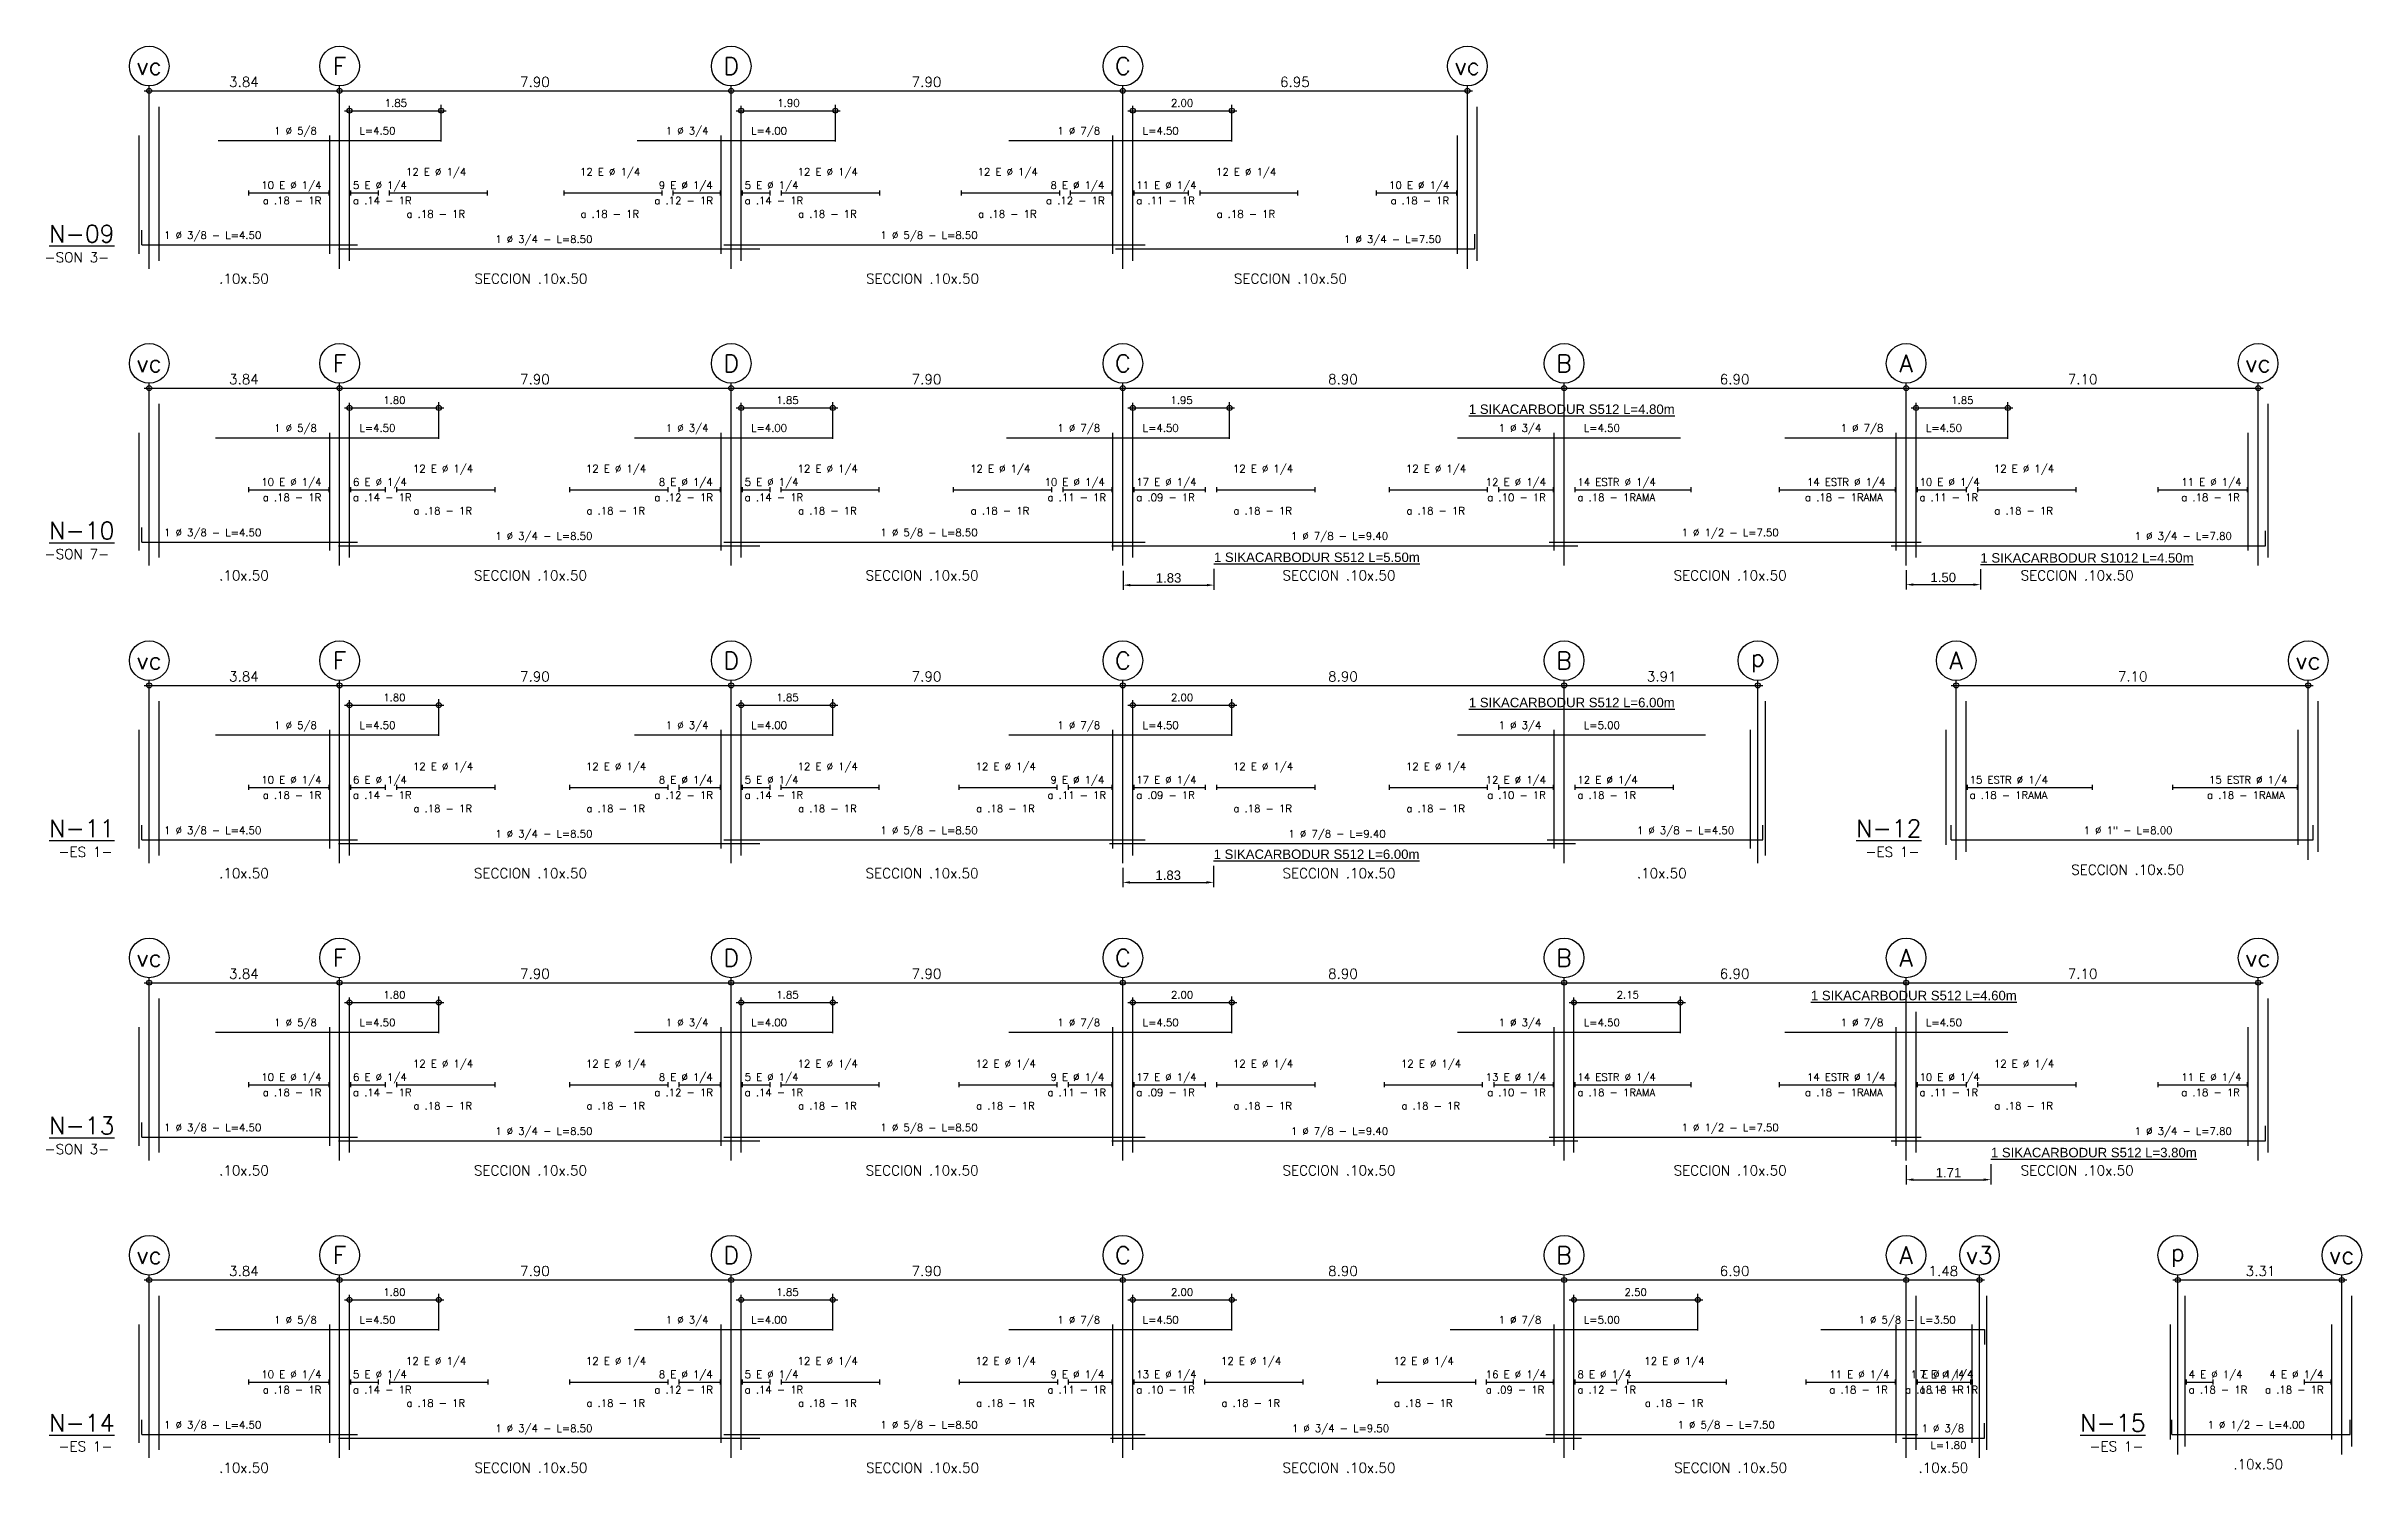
# Model space of a CAD drawing. Header units: millimetres. Extents: x 1 to 301, y -42 to 59.
# Drawn here: x 1.14 to 47.85, y 12.52 to 41.31 of the extents above; entities that cross this region are included whole.
import ezdxf
from ezdxf.enums import TextEntityAlignment as Align

# ---------------------------------------------------------------- set-up
doc = ezdxf.new("R2010")
doc.units = ezdxf.units.MM
doc.header["$LTSCALE"] = 0.0003
doc.header["$PDMODE"] = 34
doc.header["$PDSIZE"] = 0.1
for name, color, linetype in [('SIM-ACHURADOS', 8, 'Continuous'), ('SIM-COTAS', 1, 'Continuous'), ('SIM-FIBRACARB', 4, 'Continuous')]:
    doc.layers.add(name, color=color, linetype=linetype)
doc.styles.add('ARIAL EE', font='arial.ttf')
doc.styles.add('P140', font='SIMPLEX', dxfattribs={"height": 0.35})
doc.styles.add('P60', font='SIMPLEX', dxfattribs={"height": 0.16})
doc.styles.add('P80', font='SIMPLEX', dxfattribs={"height": 0.2})
doc.dimstyles.new('RE - STANDAR', dxfattribs={"dimtxt": 0.002, "dimasz": 0.0015, "dimexe": 0.001, "dimexo": 0.001, "dimgap": 0.0005, "dimtad": 1, "dimzin": 4, "dimdsep": 46, "dimtxsty": 'ARIAL EE', "dimcen": -0.001, "dimclrd": 256, "dimclre": 256, "dimclrt": 2, "dimadec": 0, "dimazin": 0, "dimtfac": 1, "dimtix": 1, "dimtofl": 0, "dimtmove": 1, "dimatfit": 0, "dimfxl": 0.0015, "dimtolj": 1, "dimtzin": 4, "dimlwd": -1, "dimlwe": -1, "dimarcsym": 0})

msp = doc.modelspace()

# ---------------------------------------------------------------- texts
at = {"layer": 'SIM-ACHURADOS', "style": 'P140'}
for s, p in [('vc', (3.218, 40.915)), ('F', (7.058, 40.915)), ('D', (14.958, 40.915)), ('C', (22.858, 40.915)), ('vc', (29.808, 40.915)), ('F', (7.058, 34.915)), ('D', (14.958, 34.915)), ('C', (22.858, 34.915)), ('B', (31.758, 34.915)), ('A', (38.658, 34.915)), ('vc', (3.218, 34.915)), ('vc', (45.758, 34.915)), ('vc', (3.218, 28.915)), ('F', (7.058, 28.915)), ('D', (14.958, 28.915)), ('C', (22.858, 28.915)), ('B', (31.758, 28.915)), ('p', (35.668, 28.915)), ('A', (39.668, 28.915)), ('vc', (46.768, 28.915)), ('vc', (3.218, 22.915)), ('F', (7.058, 22.915)), ('D', (14.958, 22.915)), ('C', (22.858, 22.915)), ('B', (31.758, 22.915)), ('A', (38.658, 22.915)), ('vc', (45.758, 22.915)), ('vc', (3.218, 16.915)), ('F', (7.058, 16.915)), ('D', (14.958, 16.915)), ('C', (22.858, 16.915)), ('B', (31.758, 16.915)), ('A', (38.658, 16.915)), ('v3', (40.138, 16.915)), ('p', (44.138, 16.915)), ('vc', (47.448, 16.915))]:
    msp.add_text(s, height=0.35, dxfattribs=at).set_placement(p, align=Align.MIDDLE)
at = {"layer": 'SIM-ACHURADOS'}
for s, height, style, p in [('3.84', 0.2, 'P80', (4.828, 40.495)), ('7.90', 0.2, 'P80', (10.698, 40.495)), ('7.90', 0.2, 'P80', (18.598, 40.495)), ('6.95', 0.2, 'P80', (26.028, 40.495)), ('1.85', 0.15, 'P60', (7.968, 40.095)), ('1.90', 0.15, 'P60', (15.888, 40.095)), ('2.00', 0.15, 'P60', (23.828, 40.095)), ('1 %%c 5/8', 0.15, 'P60', (5.738, 39.535)), ('1 %%c 3/4', 0.15, 'P60', (13.638, 39.535)), ('1 %%c 7/8', 0.15, 'P60', (21.538, 39.535)), ('L=4.50', 0.15, 'P60', (7.458, 39.535)), ('L=4.00', 0.15, 'P60', (15.358, 39.535)), ('L=4.50', 0.15, 'P60', (23.258, 39.535)), ('12 E %%c 1/4', 0.15, 'P60', (8.398, 38.705)), ('12 E %%c 1/4', 0.15, 'P60', (11.908, 38.705)), ('12 E %%c 1/4', 0.15, 'P60', (16.298, 38.705)), ('12 E %%c 1/4', 0.15, 'P60', (19.928, 38.705)), ('12 E %%c 1/4', 0.15, 'P60', (24.738, 38.705)), ('10 E %%c 1/4', 0.15, 'P60', (5.478, 38.435)), ('5 E %%c 1/4', 0.15, 'P60', (7.328, 38.435)), ('9 E %%c 1/4', 0.15, 'P60', (13.498, 38.435)), ('5 E %%c 1/4', 0.15, 'P60', (15.228, 38.435)), ('8 E %%c 1/4', 0.15, 'P60', (21.398, 38.435)), ('11 E %%c 1/4', 0.15, 'P60', (23.128, 38.435)), ('10 E %%c 1/4', 0.15, 'P60', (28.228, 38.435)), ('a .18 - 1R', 0.15, 'P60', (5.508, 38.125)), ('a .14 - 1R', 0.15, 'P60', (7.328, 38.125)), ('a .18 - 1R', 0.15, 'P60', (8.408, 37.855)), ('a .18 - 1R', 0.15, 'P60', (11.918, 37.855)), ('a .12 - 1R', 0.15, 'P60', (13.408, 38.125)), ('a .14 - 1R', 0.15, 'P60', (15.228, 38.125)), ('a .18 - 1R', 0.15, 'P60', (16.308, 37.855)), ('a .18 - 1R', 0.15, 'P60', (19.938, 37.855)), ('a .12 - 1R', 0.15, 'P60', (21.308, 38.125)), ('a .11 - 1R', 0.15, 'P60', (23.128, 38.125)), ('a .18 - 1R', 0.15, 'P60', (24.748, 37.855)), ('a .18 - 1R', 0.15, 'P60', (28.258, 38.125)), ('1 %%c 3/8 - L=4.50', 0.15, 'P60', (3.518, 37.425)), ('1 %%c 3/4 - L=8.50', 0.15, 'P60', (10.198, 37.345)), ('1 %%c 5/8 - L=8.50', 0.15, 'P60', (17.968, 37.425)), ('1 %%c 3/4 - L=7.50', 0.15, 'P60', (27.318, 37.345)), ('-SON 3-', 0.2, 'P80', (1.108, 36.955)), ('.10x.50', 0.2, 'P80', (4.628, 36.525)), ('SECCION .10x.50', 0.2, 'P80', (9.778, 36.525)), ('SECCION .10x.50', 0.2, 'P80', (17.678, 36.525)), ('SECCION .10x.50', 0.2, 'P80', (25.098, 36.525)), ('3.84', 0.2, 'P80', (4.828, 34.495)), ('7.90', 0.2, 'P80', (10.698, 34.495)), ('7.90', 0.2, 'P80', (18.598, 34.495)), ('8.90', 0.2, 'P80', (26.998, 34.495)), ('6.90', 0.2, 'P80', (34.898, 34.495)), ('7.10', 0.2, 'P80', (41.918, 34.495)), ('1.80', 0.15, 'P60', (7.938, 34.095)), ('1.85', 0.15, 'P60', (15.868, 34.095)), ('1.95', 0.15, 'P60', (23.818, 34.095)), ('1.85', 0.15, 'P60', (39.568, 34.095)), ('1 %%c 5/8', 0.15, 'P60', (5.738, 33.535)), ('L=4.50', 0.15, 'P60', (7.458, 33.535)), ('1 %%c 3/4', 0.15, 'P60', (13.638, 33.535)), ('L=4.00', 0.15, 'P60', (15.358, 33.535)), ('1 %%c 7/8', 0.15, 'P60', (21.538, 33.535)), ('L=4.50', 0.15, 'P60', (23.258, 33.535)), ('1 %%c 3/4', 0.15, 'P60', (30.438, 33.535)), ('L=4.50', 0.15, 'P60', (32.158, 33.535)), ('1 %%c 7/8', 0.15, 'P60', (37.338, 33.535)), ('L=4.50', 0.15, 'P60', (39.058, 33.535)), ('12 E %%c 1/4', 0.15, 'P60', (8.538, 32.715)), ('12 E %%c 1/4', 0.15, 'P60', (12.028, 32.715)), ('12 E %%c 1/4', 0.15, 'P60', (16.298, 32.715)), ('12 E %%c 1/4', 0.15, 'P60', (19.778, 32.715)), ('12 E %%c 1/4', 0.15, 'P60', (25.078, 32.715)), ('12 E %%c 1/4', 0.15, 'P60', (28.568, 32.715)), ('12 E %%c 1/4', 0.15, 'P60', (40.428, 32.715)), ('10 E %%c 1/4', 0.15, 'P60', (5.478, 32.445)), ('a .18 - 1R', 0.15, 'P60', (5.508, 32.135)), ('a .14 - 1R', 0.15, 'P60', (7.328, 32.135)), ('6 E %%c 1/4', 0.15, 'P60', (7.328, 32.445)), ('a .12 - 1R', 0.15, 'P60', (13.408, 32.135)), ('8 E %%c 1/4', 0.15, 'P60', (13.498, 32.445)), ('5 E %%c 1/4', 0.15, 'P60', (15.228, 32.445)), ('a .14 - 1R', 0.15, 'P60', (15.228, 32.135)), ('10 E %%c 1/4', 0.15, 'P60', (21.278, 32.445)), ('a .11 - 1R', 0.15, 'P60', (21.338, 32.135)), ('a .09 - 1R', 0.15, 'P60', (23.128, 32.135)), ('17 E %%c 1/4', 0.15, 'P60', (23.128, 32.445)), ('12 E %%c 1/4', 0.15, 'P60', (30.178, 32.445)), ('a .10 - 1R', 0.15, 'P60', (30.208, 32.135)), ('a .18 - 1RAMA', 0.15, 'P60', (32.028, 32.135)), ('14 ESTR %%c 1/4', 0.15, 'P60', (32.028, 32.445)), ('a .18 - 1RAMA', 0.15, 'P60', (36.618, 32.135)), ('14 ESTR %%c 1/4', 0.15, 'P60', (36.658, 32.445)), ('a .11 - 1R', 0.15, 'P60', (38.928, 32.135)), ('10 E %%c 1/4', 0.15, 'P60', (38.928, 32.445)), ('a .18 - 1R', 0.15, 'P60', (44.208, 32.135)), ('11 E %%c 1/4', 0.15, 'P60', (44.208, 32.445)), ('a .18 - 1R', 0.15, 'P60', (8.548, 31.865)), ('a .18 - 1R', 0.15, 'P60', (12.038, 31.865)), ('a .18 - 1R', 0.15, 'P60', (16.308, 31.865)), ('a .18 - 1R', 0.15, 'P60', (19.788, 31.865)), ('a .18 - 1R', 0.15, 'P60', (25.088, 31.865)), ('a .18 - 1R', 0.15, 'P60', (28.578, 31.865)), ('a .18 - 1R', 0.15, 'P60', (40.438, 31.865)), ('1 %%c 3/8 - L=4.50', 0.15, 'P60', (3.518, 31.425)), ('1 %%c 3/4 - L=8.50', 0.15, 'P60', (10.198, 31.355)), ('1 %%c 5/8 - L=8.50', 0.15, 'P60', (17.968, 31.425)), ('1 %%c 7/8 - L=9.40', 0.15, 'P60', (26.248, 31.355)), ('1 %%c 1/2 - L=7.50', 0.15, 'P60', (34.128, 31.425)), ('1 %%c 3/4 - L=7.80', 0.15, 'P60', (43.268, 31.355)), ('-SON 7-', 0.2, 'P80', (1.108, 30.965)), ('.10x.50', 0.2, 'P80', (4.628, 30.535)), ('SECCION .10x.50', 0.2, 'P80', (9.768, 30.535)), ('SECCION .10x.50', 0.2, 'P80', (17.668, 30.535)), ('SECCION .10x.50', 0.2, 'P80', (26.078, 30.535)), ('SECCION .10x.50', 0.2, 'P80', (33.968, 30.535)), ('SECCION .10x.50', 0.2, 'P80', (40.968, 30.535)), ('3.84', 0.2, 'P80', (4.828, 28.495)), ('7.90', 0.2, 'P80', (10.698, 28.495)), ('7.90', 0.2, 'P80', (18.598, 28.495)), ('8.90', 0.2, 'P80', (26.998, 28.495)), ('3.91', 0.2, 'P80', (33.428, 28.495)), ('7.10', 0.2, 'P80', (42.928, 28.495)), ('1.80', 0.15, 'P60', (7.938, 28.095)), ('1.85', 0.15, 'P60', (15.868, 28.095)), ('2.00', 0.15, 'P60', (23.828, 28.095)), ('1 %%c 5/8', 0.15, 'P60', (5.738, 27.535)), ('L=4.50', 0.15, 'P60', (7.458, 27.535)), ('1 %%c 3/4', 0.15, 'P60', (13.638, 27.535)), ('L=4.00', 0.15, 'P60', (15.358, 27.535)), ('1 %%c 7/8', 0.15, 'P60', (21.538, 27.535)), ('L=4.50', 0.15, 'P60', (23.258, 27.535)), ('1 %%c 3/4', 0.15, 'P60', (30.438, 27.535)), ('L=5.00', 0.15, 'P60', (32.158, 27.535)), ('12 E %%c 1/4', 0.15, 'P60', (8.538, 26.705)), ('12 E %%c 1/4', 0.15, 'P60', (12.028, 26.705)), ('12 E %%c 1/4', 0.15, 'P60', (16.298, 26.705)), ('12 E %%c 1/4', 0.15, 'P60', (19.888, 26.705)), ('12 E %%c 1/4', 0.15, 'P60', (25.078, 26.705)), ('12 E %%c 1/4', 0.15, 'P60', (28.568, 26.705)), ('10 E %%c 1/4', 0.15, 'P60', (5.478, 26.435)), ('a .18 - 1R', 0.15, 'P60', (5.508, 26.125)), ('a .14 - 1R', 0.15, 'P60', (7.328, 26.125)), ('6 E %%c 1/4', 0.15, 'P60', (7.328, 26.435)), ('a .12 - 1R', 0.15, 'P60', (13.408, 26.125)), ('8 E %%c 1/4', 0.15, 'P60', (13.498, 26.435)), ('5 E %%c 1/4', 0.15, 'P60', (15.228, 26.435)), ('a .14 - 1R', 0.15, 'P60', (15.228, 26.125)), ('a .11 - 1R', 0.15, 'P60', (21.338, 26.125)), ('9 E %%c 1/4', 0.15, 'P60', (21.398, 26.435)), ('a .09 - 1R', 0.15, 'P60', (23.128, 26.125)), ('17 E %%c 1/4', 0.15, 'P60', (23.128, 26.435)), ('12 E %%c 1/4', 0.15, 'P60', (30.178, 26.435)), ('a .10 - 1R', 0.15, 'P60', (30.208, 26.125)), ('a .18 - 1R', 0.15, 'P60', (32.028, 26.125)), ('12 E %%c 1/4', 0.15, 'P60', (32.028, 26.435)), ('a .18 - 1RAMA', 0.15, 'P60', (39.938, 26.125)), ('15 ESTR %%c 1/4', 0.15, 'P60', (39.938, 26.435)), ('a .18 - 1RAMA', 0.15, 'P60', (44.728, 26.125)), ('15 ESTR %%c 1/4', 0.15, 'P60', (44.768, 26.435)), ('a .18 - 1R', 0.15, 'P60', (8.548, 25.855)), ('a .18 - 1R', 0.15, 'P60', (12.038, 25.855)), ('a .18 - 1R', 0.15, 'P60', (16.308, 25.855)), ('a .18 - 1R', 0.15, 'P60', (19.898, 25.855)), ('a .18 - 1R', 0.15, 'P60', (25.088, 25.855)), ('a .18 - 1R', 0.15, 'P60', (28.578, 25.855)), ('1 %%c 3/8 - L=4.50', 0.15, 'P60', (3.518, 25.415)), ('1 %%c 3/4 - L=8.50', 0.15, 'P60', (10.198, 25.345)), ('1 %%c 5/8 - L=8.50', 0.15, 'P60', (17.968, 25.415)), ('1 %%c 7/8 - L=9.40', 0.15, 'P60', (26.198, 25.345)), ('1 %%c 3/8 - L=4.50', 0.15, 'P60', (33.228, 25.415)), ('1 %%c 1" - L=8.00', 0.15, 'P60', (42.238, 25.415)), ('-ES 1-', 0.2, 'P80', (1.388, 24.955)), ('-ES 1-', 0.2, 'P80', (37.838, 24.955)), ('SECCION .10x.50', 0.2, 'P80', (41.988, 24.595)), ('.10x.50', 0.2, 'P80', (4.628, 24.525)), ('SECCION .10x.50', 0.2, 'P80', (9.768, 24.525)), ('SECCION .10x.50', 0.2, 'P80', (17.668, 24.525)), ('SECCION .10x.50', 0.2, 'P80', (26.078, 24.525)), ('.10x.50', 0.2, 'P80', (33.228, 24.525)), ('3.84', 0.2, 'P80', (4.828, 22.495)), ('7.90', 0.2, 'P80', (10.698, 22.495)), ('7.90', 0.2, 'P80', (18.598, 22.495)), ('8.90', 0.2, 'P80', (26.998, 22.495)), ('6.90', 0.2, 'P80', (34.898, 22.495)), ('7.10', 0.2, 'P80', (41.918, 22.495)), ('1.80', 0.15, 'P60', (7.938, 22.095)), ('1.85', 0.15, 'P60', (15.868, 22.095)), ('2.00', 0.15, 'P60', (23.828, 22.095)), ('2.15', 0.15, 'P60', (32.818, 22.095)), ('1 %%c 5/8', 0.15, 'P60', (5.738, 21.535)), ('L=4.50', 0.15, 'P60', (7.458, 21.535)), ('1 %%c 3/4', 0.15, 'P60', (13.638, 21.535)), ('L=4.00', 0.15, 'P60', (15.358, 21.535)), ('1 %%c 7/8', 0.15, 'P60', (21.538, 21.535)), ('L=4.50', 0.15, 'P60', (23.258, 21.535)), ('1 %%c 3/4', 0.15, 'P60', (30.438, 21.535)), ('L=4.50', 0.15, 'P60', (32.158, 21.535)), ('1 %%c 7/8', 0.15, 'P60', (37.338, 21.535)), ('L=4.50', 0.15, 'P60', (39.058, 21.535)), ('10 E %%c 1/4', 0.15, 'P60', (5.478, 20.435)), ('6 E %%c 1/4', 0.15, 'P60', (7.328, 20.435)), ('12 E %%c 1/4', 0.15, 'P60', (8.538, 20.705)), ('12 E %%c 1/4', 0.15, 'P60', (12.028, 20.705)), ('8 E %%c 1/4', 0.15, 'P60', (13.498, 20.435)), ('5 E %%c 1/4', 0.15, 'P60', (15.228, 20.435)), ('12 E %%c 1/4', 0.15, 'P60', (16.298, 20.705)), ('12 E %%c 1/4', 0.15, 'P60', (19.888, 20.705)), ('9 E %%c 1/4', 0.15, 'P60', (21.398, 20.435)), ('17 E %%c 1/4', 0.15, 'P60', (23.128, 20.435)), ('12 E %%c 1/4', 0.15, 'P60', (25.078, 20.705)), ('12 E %%c 1/4', 0.15, 'P60', (28.468, 20.705)), ('13 E %%c 1/4', 0.15, 'P60', (30.178, 20.435)), ('14 ESTR %%c 1/4', 0.15, 'P60', (32.028, 20.435)), ('14 ESTR %%c 1/4', 0.15, 'P60', (36.658, 20.435)), ('10 E %%c 1/4', 0.15, 'P60', (38.928, 20.435)), ('12 E %%c 1/4', 0.15, 'P60', (40.428, 20.705)), ('11 E %%c 1/4', 0.15, 'P60', (44.208, 20.435)), ('a .18 - 1R', 0.15, 'P60', (5.508, 20.125)), ('a .14 - 1R', 0.15, 'P60', (7.328, 20.125)), ('a .12 - 1R', 0.15, 'P60', (13.408, 20.125)), ('a .14 - 1R', 0.15, 'P60', (15.228, 20.125)), ('a .11 - 1R', 0.15, 'P60', (21.338, 20.125)), ('a .09 - 1R', 0.15, 'P60', (23.128, 20.125)), ('a .10 - 1R', 0.15, 'P60', (30.208, 20.125)), ('a .18 - 1RAMA', 0.15, 'P60', (32.028, 20.125)), ('a .18 - 1RAMA', 0.15, 'P60', (36.618, 20.125)), ('a .11 - 1R', 0.15, 'P60', (38.928, 20.125)), ('a .18 - 1R', 0.15, 'P60', (44.208, 20.125)), ('a .18 - 1R', 0.15, 'P60', (8.548, 19.855)), ('a .18 - 1R', 0.15, 'P60', (12.038, 19.855)), ('a .18 - 1R', 0.15, 'P60', (16.308, 19.855)), ('a .18 - 1R', 0.15, 'P60', (19.898, 19.855)), ('a .18 - 1R', 0.15, 'P60', (25.088, 19.855)), ('a .18 - 1R', 0.15, 'P60', (28.478, 19.855)), ('a .18 - 1R', 0.15, 'P60', (40.438, 19.855)), ('-SON 3-', 0.2, 'P80', (1.108, 18.955)), ('1 %%c 3/8 - L=4.50', 0.15, 'P60', (3.518, 19.415)), ('1 %%c 3/4 - L=8.50', 0.15, 'P60', (10.198, 19.345)), ('1 %%c 5/8 - L=8.50', 0.15, 'P60', (17.968, 19.415)), ('1 %%c 7/8 - L=9.40', 0.15, 'P60', (26.248, 19.345)), ('1 %%c 1/2 - L=7.50', 0.15, 'P60', (34.128, 19.415)), ('1 %%c 3/4 - L=7.80', 0.15, 'P60', (43.268, 19.345)), ('.10x.50', 0.2, 'P80', (4.628, 18.525)), ('SECCION .10x.50', 0.2, 'P80', (9.768, 18.525)), ('SECCION .10x.50', 0.2, 'P80', (17.668, 18.525)), ('SECCION .10x.50', 0.2, 'P80', (26.078, 18.525)), ('SECCION .10x.50', 0.2, 'P80', (33.968, 18.525)), ('SECCION .10x.50', 0.2, 'P80', (40.968, 18.525)), ('3.84', 0.2, 'P80', (4.828, 16.495)), ('7.90', 0.2, 'P80', (10.698, 16.495)), ('7.90', 0.2, 'P80', (18.598, 16.495)), ('8.90', 0.2, 'P80', (26.998, 16.495)), ('6.90', 0.2, 'P80', (34.898, 16.495)), ('1.48', 0.2, 'P80', (39.108, 16.495)), ('3.31', 0.2, 'P80', (45.508, 16.495)), ('1.80', 0.15, 'P60', (7.938, 16.095)), ('1.85', 0.15, 'P60', (15.868, 16.095)), ('2.00', 0.15, 'P60', (23.828, 16.095)), ('2.50', 0.15, 'P60', (32.978, 16.095)), ('1 %%c 5/8', 0.15, 'P60', (5.738, 15.535)), ('L=4.50', 0.15, 'P60', (7.458, 15.535)), ('1 %%c 3/4', 0.15, 'P60', (13.638, 15.535)), ('L=4.00', 0.15, 'P60', (15.358, 15.535)), ('1 %%c 7/8', 0.15, 'P60', (21.538, 15.535)), ('L=4.50', 0.15, 'P60', (23.258, 15.535)), ('1 %%c 7/8', 0.15, 'P60', (30.438, 15.535)), ('L=5.00', 0.15, 'P60', (32.158, 15.535)), ('1 %%c 5/8 - L=3.50', 0.15, 'P60', (37.698, 15.535)), ('10 E %%c 1/4', 0.15, 'P60', (5.478, 14.435)), ('5 E %%c 1/4', 0.15, 'P60', (7.328, 14.435)), ('12 E %%c 1/4', 0.15, 'P60', (8.398, 14.705)), ('12 E %%c 1/4', 0.15, 'P60', (12.028, 14.705)), ('8 E %%c 1/4', 0.15, 'P60', (13.498, 14.435)), ('5 E %%c 1/4', 0.15, 'P60', (15.228, 14.435)), ('12 E %%c 1/4', 0.15, 'P60', (16.298, 14.705)), ('12 E %%c 1/4', 0.15, 'P60', (19.888, 14.705)), ('9 E %%c 1/4', 0.15, 'P60', (21.398, 14.435)), ('13 E %%c 1/4', 0.15, 'P60', (23.128, 14.435)), ('12 E %%c 1/4', 0.15, 'P60', (24.838, 14.705)), ('12 E %%c 1/4', 0.15, 'P60', (28.318, 14.705)), ('16 E %%c 1/4', 0.15, 'P60', (30.178, 14.435)), ('8 E %%c 1/4', 0.15, 'P60', (32.028, 14.435)), ('12 E %%c 1/4', 0.15, 'P60', (33.378, 14.705)), ('11 E %%c 1/4', 0.15, 'P60', (37.108, 14.435)), ('1 E %%c 1/4', 0.15, 'P60', (38.748, 14.435)), ('7 E %%c 1/4', 0.15, 'P60', (38.928, 14.435)), ('4 E %%c 1/4', 0.15, 'P60', (44.358, 14.435)), ('4 E %%c 1/4', 0.15, 'P60', (45.988, 14.435)), ('a .18 - 1R', 0.15, 'P60', (5.508, 14.125)), ('a .14 - 1R', 0.15, 'P60', (7.328, 14.125)), ('a .12 - 1R', 0.15, 'P60', (13.408, 14.125)), ('a .14 - 1R', 0.15, 'P60', (15.228, 14.125)), ('a .11 - 1R', 0.15, 'P60', (21.338, 14.125)), ('a .10 - 1R', 0.15, 'P60', (23.128, 14.125)), ('a .09 - 1R', 0.15, 'P60', (30.178, 14.125)), ('a .12 - 1R', 0.15, 'P60', (32.028, 14.125)), ('a .18 - 1R', 0.15, 'P60', (37.108, 14.125)), ('a .18 - 1R', 0.15, 'P60', (38.638, 14.125)), ('a .18 - 1R', 0.15, 'P60', (38.928, 14.125)), ('a .18 - 1R', 0.15, 'P60', (44.358, 14.125)), ('a .18 - 1R', 0.15, 'P60', (45.898, 14.125)), ('1 %%c 3/8 - L=4.50', 0.15, 'P60', (3.518, 13.415)), ('a .18 - 1R', 0.15, 'P60', (8.408, 13.855)), ('a .18 - 1R', 0.15, 'P60', (12.038, 13.855)), ('a .18 - 1R', 0.15, 'P60', (16.308, 13.855)), ('1 %%c 5/8 - L=8.50', 0.15, 'P60', (17.968, 13.415)), ('a .18 - 1R', 0.15, 'P60', (19.898, 13.855)), ('a .18 - 1R', 0.15, 'P60', (24.848, 13.855)), ('a .18 - 1R', 0.15, 'P60', (28.328, 13.855)), ('a .18 - 1R', 0.15, 'P60', (33.388, 13.855)), ('1 %%c 5/8 - L=7.50', 0.15, 'P60', (34.048, 13.415)), ('1 %%c 1/2 - L=4.00', 0.15, 'P60', (44.738, 13.415)), ('-ES 1-', 0.2, 'P80', (1.388, 12.955)), ('1 %%c 3/4 - L=8.50', 0.15, 'P60', (10.198, 13.345)), ('1 %%c 3/4 - L=9.50', 0.15, 'P60', (26.268, 13.345)), ('1 %%c 3/8', 0.15, 'P60', (38.968, 13.345)), ('L=1.80', 0.15, 'P60', (39.148, 13.005)), ('-ES 1-', 0.2, 'P80', (42.358, 12.955)), ('.10x.50', 0.2, 'P80', (4.628, 12.525)), ('SECCION .10x.50', 0.2, 'P80', (9.778, 12.525)), ('SECCION .10x.50', 0.2, 'P80', (17.678, 12.525)), ('SECCION .10x.50', 0.2, 'P80', (26.078, 12.525)), ('SECCION .10x.50', 0.2, 'P80', (33.978, 12.525)), ('.10x.50', 0.2, 'P80', (38.908, 12.525)), ('.10x.50', 0.2, 'P80', (45.258, 12.595))]:
    msp.add_text(s, height=height, dxfattribs=dict(at, style=style)).set_placement(p)
at = {"layer": 'SIM-ACHURADOS', "style": 'P140'}
for s, p in [('%%UN-09', (2.518, 37.355)), ('%%UN-10', (2.518, 31.365)), ('%%UN-11', (2.518, 25.355)), ('%%UN-12', (38.968, 25.355)), ('%%UN-13', (2.518, 19.355)), ('%%UN-14', (2.518, 13.355)), ('%%UN-15', (43.488, 13.355))]:
    msp.add_text(s, height=0.35, dxfattribs=at).set_placement(p, align=Align.RIGHT)
at = {"layer": 'SIM-FIBRACARB', "char_height": 0.19, "attachment_point": 1, "style": 'ARIAL EE'}
for s, width, insert in [('{\\L1 SIKACARBODUR S512 L=4.80m}', 4.25205, (29.837, 34.085)), ('{\\L1 SIKACARBODUR S512 L=5.50m}', 4.29267, (24.695, 31.096)), ('{\\L1 SIKACARBODUR S1012 L=4.50m}', 4.42307, (40.156, 31.084)), ('{\\L1 SIKACARBODUR S512 L=6.00m}', 4.2587, (29.837, 28.165)), ('{\\L1 SIKACARBODUR S512 L=6.00m}', 4.30891, (24.688, 25.103)), ('{\\L1 SIKACARBODUR S512 L=4.60m}', 4.46282, (36.737, 22.251)), ('{\\L1 SIKACARBODUR S512 L=3.80m}', 4.40596, (40.368, 19.082))]:
    msp.add_mtext_dynamic_manual_height_columns(s, width=width, gutter_width=0.00475, heights=[0], dxfattribs=dict(at, insert=insert))

# ---------------------------------------------------------------- blocks, each defined once
blk = doc.blocks.new('*D16')
at = {"layer": 'SIM-COTAS', "transparency": 16777216}
for p, q in [((38.658, 18.73), (38.658, 18.344)), ((40.368, 18.755), (40.368, 18.344)), ((38.8, 18.439), (40.225, 18.439))]:
    blk.add_line(p, q, dxfattribs=at)
for points in [[(38.8, 18.463), (38.8, 18.415), (38.658, 18.439)], [(40.225, 18.463), (40.225, 18.415), (40.368, 18.439)]]:
    blk.add_solid(points, dxfattribs=at)
at = {"layer": 'SIM-COTAS', "color": 2, "transparency": 16777216, "insert": (39.513, 18.582), "char_height": 0.19, "attachment_point": 5, "style": 'ARIAL EE'}
blk.add_mtext('\\A1;1.71', dxfattribs=at)
blk = doc.blocks.new('*D15')
at = {"layer": 'SIM-COTAS', "transparency": 16777216}
for p, q in [((24.688, 24.776), (24.688, 24.344)), ((22.858, 24.73), (22.858, 24.344)), ((23, 24.439), (24.545, 24.439))]:
    blk.add_line(p, q, dxfattribs=at)
for points in [[(23, 24.463), (23, 24.415), (22.858, 24.439)], [(24.545, 24.463), (24.545, 24.415), (24.688, 24.439)]]:
    blk.add_solid(points, dxfattribs=at)
at = {"layer": 'SIM-COTAS', "color": 2, "transparency": 16777216, "insert": (23.773, 24.583), "char_height": 0.19, "attachment_point": 5, "style": 'ARIAL EE'}
blk.add_mtext('\\A1;1.83', dxfattribs=at)
blk = doc.blocks.new('*D13')
at = {"layer": 'SIM-COTAS', "transparency": 16777216}
for p, q in [((22.865, 30.73), (22.865, 30.344)), ((23.008, 30.439), (24.553, 30.439)), ((24.695, 30.77), (24.695, 30.344))]:
    blk.add_line(p, q, dxfattribs=at)
for points in [[(23.008, 30.463), (23.008, 30.415), (22.865, 30.439)], [(24.553, 30.463), (24.553, 30.415), (24.695, 30.439)]]:
    blk.add_solid(points, dxfattribs=at)
at = {"layer": 'SIM-COTAS', "color": 2, "transparency": 16777216, "insert": (23.78, 30.583), "char_height": 0.19, "attachment_point": 5, "style": 'ARIAL EE'}
blk.add_mtext('\\A1;1.83', dxfattribs=at)
blk = doc.blocks.new('*D14')
at = {"layer": 'SIM-COTAS', "transparency": 16777216}
for p, q in [((38.658, 30.74), (38.658, 30.354)), ((38.8, 30.449), (40.013, 30.449)), ((40.156, 30.758), (40.156, 30.354))]:
    blk.add_line(p, q, dxfattribs=at)
for points in [[(38.8, 30.473), (38.8, 30.425), (38.658, 30.449)], [(40.013, 30.473), (40.013, 30.425), (40.156, 30.449)]]:
    blk.add_solid(points, dxfattribs=at)
at = {"layer": 'SIM-COTAS', "color": 2, "transparency": 16777216, "insert": (39.407, 30.593), "char_height": 0.19, "attachment_point": 5, "style": 'ARIAL EE'}
blk.add_mtext('\\A1;1.50', dxfattribs=at)

# ---------------------------------------------------------------- dimensions: what is measured, and where the dimension line sits
at = {"layer": 'SIM-COTAS'}
for base, p1, p2, picture, middle in [((24.695, 30.439), (22.865, 30.825), (24.695, 30.865), '*D13', (23.78, 30.583)), ((40.156, 30.449), (38.658, 30.835), (40.156, 30.853), '*D14', (39.407, 30.593)), ((24.688, 24.439), (22.858, 24.825), (24.688, 24.871), '*D15', (23.773, 24.583)), ((40.368, 18.439), (38.658, 18.825), (40.368, 18.85), '*D16', (39.513, 18.582))]:
    dim = msp.add_linear_dim(base=base, p1=p1, p2=p2, dimstyle='RE - STANDAR', dxfattribs=at)
    dim.commit()
    dim.dimension.update_dxf_attribs({"geometry": picture, "text_midpoint": middle})

# ---------------------------------------------------------------- linework, layer by layer
at = {"layer": 'SIM-ACHURADOS'}
for p, q in [((3.218, 36.825), (3.218, 40.515)), ((3.218, 40.415), (29.808, 40.415)), ((7.058, 36.825), (7.058, 40.515)), ((14.958, 36.825), (14.958, 40.515)), ((22.858, 36.825), (22.858, 40.515)), ((29.808, 36.825), (29.808, 40.515)), ((3.418, 36.985), (3.418, 40.095)), ((7.258, 36.985), (7.258, 40.095)), ((7.258, 40.015), (9.108, 40.015)), ((9.108, 39.395), (9.108, 40.135)), ((15.158, 36.985), (15.158, 40.095)), ((15.158, 40.015), (17.058, 40.015)), ((17.058, 39.395), (17.058, 40.135)), ((23.058, 36.985), (23.058, 40.095)), ((23.058, 40.015), (25.058, 40.015)), ((25.058, 39.395), (25.058, 40.135)), ((30.008, 36.985), (30.008, 40.095)), ((3.018, 37.125), (3.018, 39.515)), ((4.608, 39.415), (9.108, 39.415)), ((6.858, 37.125), (6.858, 39.515)), ((13.058, 39.415), (17.058, 39.415)), ((14.758, 37.125), (14.758, 39.515)), ((20.558, 39.415), (25.058, 39.415)), ((22.658, 37.125), (22.658, 39.515)), ((29.608, 37.125), (29.608, 39.515)), ((5.218, 38.405), (5.218, 38.305)), ((5.218, 38.355), (6.838, 38.355)), ((6.838, 38.405), (6.838, 38.305)), ((7.278, 38.405), (7.278, 38.305)), ((7.278, 38.355), (7.838, 38.355)), ((7.838, 38.405), (7.838, 38.305)), ((8.058, 38.405), (8.058, 38.305)), ((8.058, 38.355), (10.038, 38.355)), ((10.038, 38.405), (10.038, 38.305)), ((11.578, 38.405), (11.578, 38.305)), ((11.578, 38.355), (13.558, 38.355)), ((13.558, 38.405), (13.558, 38.305)), ((13.778, 38.405), (13.778, 38.305)), ((13.778, 38.355), (14.738, 38.355)), ((14.738, 38.405), (14.738, 38.305)), ((15.178, 38.405), (15.178, 38.305)), ((15.178, 38.355), (15.738, 38.355)), ((15.738, 38.405), (15.738, 38.305)), ((15.968, 38.405), (15.968, 38.305)), ((15.968, 38.355), (17.948, 38.355)), ((17.948, 38.405), (17.948, 38.305)), ((19.598, 38.405), (19.598, 38.305)), ((19.598, 38.355), (21.578, 38.355)), ((21.578, 38.405), (21.578, 38.305)), ((21.798, 38.405), (21.798, 38.305)), ((21.798, 38.355), (22.638, 38.355)), ((22.638, 38.405), (22.638, 38.305)), ((23.078, 38.405), (23.078, 38.305)), ((23.078, 38.355), (24.178, 38.355)), ((24.178, 38.405), (24.178, 38.305)), ((24.408, 38.405), (24.408, 38.305)), ((24.408, 38.355), (26.378, 38.355)), ((26.378, 38.405), (26.378, 38.305)), ((27.968, 38.405), (27.968, 38.305)), ((27.968, 38.355), (29.588, 38.355)), ((29.588, 38.405), (29.588, 38.305)), ((3.068, 37.305), (3.068, 37.605)), ((29.958, 37.225), (29.958, 37.525)), ((3.068, 37.305), (7.418, 37.305)), ((7.038, 37.225), (15.538, 37.225)), ((14.808, 37.305), (23.308, 37.305)), ((22.708, 37.225), (29.958, 37.225)), ((3.218, 30.835), (3.218, 34.515)), ((3.218, 34.415), (45.758, 34.415)), ((7.058, 30.835), (7.058, 34.515)), ((9.058, 33.395), (9.058, 34.135)), ((14.958, 30.835), (14.958, 34.515)), ((17.008, 33.395), (17.008, 34.135)), ((22.858, 30.835), (22.858, 34.515)), ((25.008, 33.395), (25.008, 34.135)), ((31.758, 30.835), (31.758, 34.515)), ((38.658, 30.835), (38.658, 34.515)), ((40.708, 33.395), (40.708, 34.135)), ((45.758, 30.835), (45.758, 34.515)), ((3.418, 30.995), (3.418, 34.095)), ((7.258, 30.995), (7.258, 34.095)), ((7.258, 34.015), (9.058, 34.015)), ((15.158, 30.995), (15.158, 34.095)), ((15.158, 34.015), (17.008, 34.015)), ((23.058, 30.995), (23.058, 34.095)), ((23.058, 34.015), (25.008, 34.015)), ((38.858, 30.995), (38.858, 34.095)), ((38.858, 34.015), (40.708, 34.015)), ((45.958, 30.995), (45.958, 34.095)), ((3.018, 31.135), (3.018, 33.515)), ((4.558, 33.415), (9.058, 33.415)), ((6.858, 31.135), (6.858, 33.515)), ((13.008, 33.415), (17.008, 33.415)), ((14.758, 31.135), (14.758, 33.515)), ((20.508, 33.415), (25.008, 33.415)), ((22.658, 31.135), (22.658, 33.515)), ((29.608, 33.415), (34.108, 33.415)), ((31.558, 31.135), (31.558, 33.515)), ((36.208, 33.415), (40.708, 33.415)), ((38.458, 31.135), (38.458, 33.515)), ((45.558, 31.135), (45.558, 33.515)), ((5.218, 32.415), (5.218, 32.315)), ((5.218, 32.365), (6.838, 32.365)), ((6.838, 32.415), (6.838, 32.315)), ((7.278, 32.415), (7.278, 32.315)), ((7.278, 32.365), (7.978, 32.365)), ((7.978, 32.415), (7.978, 32.315)), ((8.208, 32.415), (8.208, 32.315)), ((8.208, 32.365), (10.188, 32.365)), ((10.188, 32.415), (10.188, 32.315)), ((11.698, 32.415), (11.698, 32.315)), ((11.698, 32.365), (13.678, 32.365)), ((13.678, 32.415), (13.678, 32.315)), ((13.898, 32.415), (13.898, 32.315)), ((13.898, 32.365), (14.738, 32.365)), ((14.738, 32.415), (14.738, 32.315)), ((15.178, 32.415), (15.178, 32.315)), ((15.178, 32.365), (15.738, 32.365)), ((15.738, 32.415), (15.738, 32.315)), ((15.958, 32.415), (15.958, 32.315)), ((15.958, 32.365), (17.938, 32.365)), ((17.938, 32.415), (17.938, 32.315)), ((19.438, 32.415), (19.438, 32.315)), ((19.438, 32.365), (21.418, 32.365)), ((21.418, 32.415), (21.418, 32.315)), ((21.648, 32.415), (21.648, 32.315)), ((21.648, 32.365), (22.638, 32.365)), ((22.638, 32.415), (22.638, 32.315)), ((23.078, 32.415), (23.078, 32.315)), ((23.078, 32.365), (24.518, 32.365)), ((24.518, 32.415), (24.518, 32.315)), ((24.748, 32.415), (24.748, 32.315)), ((24.748, 32.365), (26.728, 32.365)), ((26.728, 32.415), (26.728, 32.315)), ((28.228, 32.415), (28.228, 32.315)), ((28.228, 32.365), (30.208, 32.365)), ((30.208, 32.415), (30.208, 32.315)), ((30.438, 32.415), (30.438, 32.315)), ((30.438, 32.365), (31.538, 32.365)), ((31.538, 32.415), (31.538, 32.315)), ((31.978, 32.415), (31.978, 32.315)), ((31.978, 32.365), (34.318, 32.365)), ((34.318, 32.415), (34.318, 32.315)), ((36.098, 32.415), (36.098, 32.315)), ((36.098, 32.365), (38.438, 32.365)), ((38.438, 32.415), (38.438, 32.315)), ((38.878, 32.415), (38.878, 32.315)), ((38.878, 32.365), (39.868, 32.365)), ((39.868, 32.415), (39.868, 32.315)), ((40.098, 32.415), (40.098, 32.315)), ((40.098, 32.365), (42.078, 32.365)), ((42.078, 32.415), (42.078, 32.315)), ((43.738, 32.415), (43.738, 32.315)), ((43.738, 32.365), (45.538, 32.365)), ((45.538, 32.415), (45.538, 32.315)), ((3.068, 31.305), (3.068, 31.605)), ((3.068, 31.305), (7.418, 31.305)), ((14.808, 31.305), (23.308, 31.305)), ((31.458, 31.305), (38.958, 31.305)), ((45.908, 31.235), (45.908, 31.535)), ((7.038, 31.235), (15.538, 31.235)), ((22.638, 31.235), (32.038, 31.235)), ((38.358, 31.235), (45.908, 31.235)), ((3.218, 24.825), (3.218, 28.515)), ((7.058, 24.825), (7.058, 28.515)), ((14.958, 24.825), (14.958, 28.515)), ((22.858, 24.825), (22.858, 28.515)), ((31.758, 24.825), (31.758, 28.515)), ((35.668, 24.825), (35.668, 28.515)), ((39.668, 24.895), (39.668, 28.515)), ((46.768, 24.895), (46.768, 28.515)), ((3.218, 28.415), (35.668, 28.415)), ((3.418, 24.985), (3.418, 28.095)), ((7.258, 24.985), (7.258, 28.095)), ((9.058, 27.395), (9.058, 28.135)), ((15.158, 24.985), (15.158, 28.095)), ((17.008, 27.395), (17.008, 28.135)), ((23.058, 24.985), (23.058, 28.095)), ((25.058, 27.395), (25.058, 28.135)), ((35.818, 24.985), (35.818, 28.095)), ((39.668, 28.415), (46.768, 28.415)), ((39.868, 25.055), (39.868, 28.095)), ((46.968, 25.055), (46.968, 28.095)), ((7.258, 28.015), (9.058, 28.015)), ((15.158, 28.015), (17.008, 28.015)), ((23.058, 28.015), (25.058, 28.015)), ((3.018, 25.125), (3.018, 27.515)), ((4.558, 27.415), (9.058, 27.415)), ((6.858, 25.125), (6.858, 27.515)), ((13.008, 27.415), (17.008, 27.415)), ((14.758, 25.125), (14.758, 27.515)), ((20.558, 27.415), (25.058, 27.415)), ((22.658, 25.125), (22.658, 27.515)), ((29.608, 27.415), (34.608, 27.415)), ((31.558, 25.125), (31.558, 27.515)), ((35.518, 25.125), (35.518, 27.515)), ((39.468, 25.195), (39.468, 27.515)), ((46.568, 25.195), (46.568, 27.515)), ((5.218, 26.405), (5.218, 26.305)), ((5.218, 26.355), (6.838, 26.355)), ((6.838, 26.405), (6.838, 26.305)), ((7.278, 26.405), (7.278, 26.305)), ((7.278, 26.355), (7.978, 26.355)), ((7.978, 26.405), (7.978, 26.305)), ((8.208, 26.405), (8.208, 26.305)), ((8.208, 26.355), (10.188, 26.355)), ((10.188, 26.405), (10.188, 26.305)), ((11.698, 26.405), (11.698, 26.305)), ((11.698, 26.355), (13.678, 26.355)), ((13.678, 26.405), (13.678, 26.305)), ((13.898, 26.405), (13.898, 26.305)), ((13.898, 26.355), (14.738, 26.355)), ((14.738, 26.405), (14.738, 26.305)), ((15.178, 26.405), (15.178, 26.305)), ((15.178, 26.355), (15.738, 26.355)), ((15.738, 26.405), (15.738, 26.305)), ((15.958, 26.405), (15.958, 26.305)), ((15.958, 26.355), (17.938, 26.355)), ((17.938, 26.405), (17.938, 26.305)), ((19.548, 26.405), (19.548, 26.305)), ((19.548, 26.355), (21.528, 26.355)), ((21.528, 26.405), (21.528, 26.305)), ((21.758, 26.405), (21.758, 26.305)), ((21.758, 26.355), (22.638, 26.355)), ((22.638, 26.405), (22.638, 26.305)), ((23.078, 26.405), (23.078, 26.305)), ((23.078, 26.355), (24.518, 26.355)), ((24.518, 26.405), (24.518, 26.305)), ((24.748, 26.405), (24.748, 26.305)), ((24.748, 26.355), (26.728, 26.355)), ((26.728, 26.405), (26.728, 26.305)), ((28.228, 26.405), (28.228, 26.305)), ((28.228, 26.355), (30.208, 26.355)), ((30.208, 26.405), (30.208, 26.305)), ((30.438, 26.405), (30.438, 26.305)), ((30.438, 26.355), (31.538, 26.355)), ((31.538, 26.405), (31.538, 26.305)), ((31.978, 26.405), (31.978, 26.305)), ((31.978, 26.355), (33.958, 26.355)), ((33.958, 26.405), (33.958, 26.305)), ((39.888, 26.405), (39.888, 26.305)), ((39.888, 26.355), (42.408, 26.355)), ((42.408, 26.405), (42.408, 26.305)), ((44.028, 26.405), (44.028, 26.305)), ((44.028, 26.355), (46.548, 26.355)), ((46.548, 26.405), (46.548, 26.305)), ((3.068, 25.295), (3.068, 25.595)), ((3.068, 25.295), (7.418, 25.295)), ((7.038, 25.225), (15.538, 25.225)), ((14.808, 25.295), (23.308, 25.295)), ((22.588, 25.225), (31.988, 25.225)), ((31.418, 25.295), (35.768, 25.295)), ((35.768, 25.295), (35.768, 25.595)), ((39.568, 25.295), (39.568, 25.595)), ((39.568, 25.295), (46.868, 25.295)), ((46.868, 25.295), (46.868, 25.595)), ((3.218, 18.825), (3.218, 22.515)), ((7.058, 18.825), (7.058, 22.515)), ((14.958, 18.825), (14.958, 22.515)), ((22.858, 18.825), (22.858, 22.515)), ((31.758, 18.825), (31.758, 22.515)), ((38.658, 18.825), (38.658, 22.515)), ((45.758, 18.825), (45.758, 22.515)), ((3.218, 22.415), (45.758, 22.415)), ((3.418, 18.985), (3.418, 22.095)), ((7.258, 18.985), (7.258, 22.095)), ((7.258, 22.015), (9.058, 22.015)), ((9.058, 21.395), (9.058, 22.135)), ((15.158, 18.985), (15.158, 22.095)), ((15.158, 22.015), (17.008, 22.015)), ((17.008, 21.395), (17.008, 22.135)), ((23.058, 18.985), (23.058, 22.095)), ((23.058, 22.015), (25.058, 22.015)), ((25.058, 21.395), (25.058, 22.135)), ((31.958, 18.985), (31.958, 22.095)), ((31.958, 22.015), (34.108, 22.015)), ((34.108, 21.395), (34.108, 22.135)), ((45.958, 18.985), (45.958, 22.095)), ((3.018, 19.125), (3.018, 21.515)), ((6.858, 19.125), (6.858, 21.515)), ((14.758, 19.125), (14.758, 21.515)), ((22.658, 19.125), (22.658, 21.515)), ((31.558, 19.125), (31.558, 21.515)), ((38.458, 19.125), (38.458, 21.515)), ((38.858, 18.985), (38.858, 21.824)), ((45.558, 19.125), (45.558, 21.515)), ((4.558, 21.415), (9.058, 21.415)), ((13.008, 21.415), (17.008, 21.415)), ((20.558, 21.415), (25.058, 21.415)), ((29.608, 21.415), (34.108, 21.415)), ((36.208, 21.415), (40.708, 21.415)), ((5.218, 20.405), (5.218, 20.305)), ((5.218, 20.355), (6.838, 20.355)), ((6.838, 20.405), (6.838, 20.305)), ((7.278, 20.405), (7.278, 20.305)), ((7.278, 20.355), (7.978, 20.355)), ((7.978, 20.405), (7.978, 20.305)), ((8.208, 20.405), (8.208, 20.305)), ((8.208, 20.355), (10.188, 20.355)), ((10.188, 20.405), (10.188, 20.305)), ((11.698, 20.405), (11.698, 20.305)), ((11.698, 20.355), (13.678, 20.355)), ((13.678, 20.405), (13.678, 20.305)), ((13.898, 20.405), (13.898, 20.305)), ((13.898, 20.355), (14.738, 20.355)), ((14.738, 20.405), (14.738, 20.305)), ((15.178, 20.405), (15.178, 20.305)), ((15.178, 20.355), (15.738, 20.355)), ((15.738, 20.405), (15.738, 20.305)), ((15.958, 20.405), (15.958, 20.305)), ((15.958, 20.355), (17.938, 20.355)), ((17.938, 20.405), (17.938, 20.305)), ((19.548, 20.405), (19.548, 20.305)), ((19.548, 20.355), (21.528, 20.355)), ((21.528, 20.405), (21.528, 20.305)), ((21.758, 20.405), (21.758, 20.305)), ((21.758, 20.355), (22.638, 20.355)), ((22.638, 20.405), (22.638, 20.305)), ((23.078, 20.405), (23.078, 20.305)), ((23.078, 20.355), (24.518, 20.355)), ((24.518, 20.405), (24.518, 20.305)), ((24.748, 20.405), (24.748, 20.305)), ((24.748, 20.355), (26.728, 20.355)), ((26.728, 20.405), (26.728, 20.305)), ((28.128, 20.405), (28.128, 20.305)), ((28.128, 20.355), (30.108, 20.355)), ((30.108, 20.405), (30.108, 20.305)), ((30.338, 20.405), (30.338, 20.305)), ((30.338, 20.355), (31.538, 20.355)), ((31.538, 20.405), (31.538, 20.305)), ((31.978, 20.405), (31.978, 20.305)), ((31.978, 20.355), (34.318, 20.355)), ((34.318, 20.405), (34.318, 20.305)), ((36.098, 20.405), (36.098, 20.305)), ((36.098, 20.355), (38.438, 20.355)), ((38.438, 20.405), (38.438, 20.305)), ((38.878, 20.405), (38.878, 20.305)), ((38.878, 20.355), (39.868, 20.355)), ((39.868, 20.405), (39.868, 20.305)), ((40.098, 20.405), (40.098, 20.305)), ((40.098, 20.355), (42.078, 20.355)), ((42.078, 20.405), (42.078, 20.305)), ((43.738, 20.405), (43.738, 20.305)), ((43.738, 20.355), (45.538, 20.355)), ((45.538, 20.405), (45.538, 20.305)), ((3.068, 19.295), (3.068, 19.595)), ((3.068, 19.295), (7.418, 19.295)), ((7.038, 19.225), (15.538, 19.225)), ((14.808, 19.295), (23.308, 19.295)), ((22.638, 19.225), (32.038, 19.225)), ((31.458, 19.295), (38.958, 19.295)), ((38.358, 19.225), (45.908, 19.225)), ((45.908, 19.225), (45.908, 19.525)), ((3.218, 12.825), (3.218, 16.515)), ((3.218, 16.415), (40.138, 16.415)), ((7.058, 12.825), (7.058, 16.515)), ((14.958, 12.825), (14.958, 16.515)), ((22.858, 12.825), (22.858, 16.515)), ((31.758, 12.825), (31.758, 16.515)), ((38.658, 12.825), (38.658, 16.515)), ((40.138, 12.825), (40.138, 16.515)), ((44.138, 12.895), (44.138, 16.515)), ((44.138, 16.415), (47.448, 16.415)), ((47.448, 12.895), (47.448, 16.515)), ((3.418, 12.985), (3.418, 16.095)), ((7.258, 12.985), (7.258, 16.095)), ((7.258, 16.015), (9.058, 16.015)), ((9.058, 15.395), (9.058, 16.135)), ((15.158, 12.985), (15.158, 16.095)), ((15.158, 16.015), (17.008, 16.015)), ((17.008, 15.395), (17.008, 16.135)), ((23.058, 12.985), (23.058, 16.095)), ((23.058, 16.015), (25.058, 16.015)), ((25.058, 15.395), (25.058, 16.135)), ((31.958, 12.985), (31.958, 16.095)), ((31.958, 16.015), (34.458, 16.015)), ((34.458, 15.395), (34.458, 16.135)), ((38.858, 12.985), (38.858, 16.095)), ((40.288, 12.985), (40.288, 16.095)), ((44.288, 13.055), (44.288, 16.095)), ((47.648, 13.055), (47.648, 16.095)), ((3.018, 13.125), (3.018, 15.515)), ((4.558, 15.415), (9.058, 15.415)), ((6.858, 13.125), (6.858, 15.515)), ((13.008, 15.415), (17.008, 15.415)), ((14.758, 13.125), (14.758, 15.515)), ((20.558, 15.415), (25.058, 15.415)), ((22.658, 13.125), (22.658, 15.515)), ((29.458, 15.415), (34.458, 15.415)), ((31.558, 13.125), (31.558, 15.515)), ((36.938, 15.415), (40.238, 15.415)), ((38.458, 13.125), (38.458, 15.515)), ((39.988, 13.125), (39.988, 15.515)), ((40.238, 15.415), (40.238, 15.115)), ((43.988, 13.195), (43.988, 15.515)), ((47.248, 13.195), (47.248, 15.515)), ((5.218, 14.405), (5.218, 14.305)), ((5.218, 14.355), (6.838, 14.355)), ((6.838, 14.405), (6.838, 14.305)), ((7.278, 14.405), (7.278, 14.305)), ((7.278, 14.355), (7.838, 14.355)), ((7.838, 14.405), (7.838, 14.305)), ((8.068, 14.405), (8.068, 14.305)), ((8.068, 14.355), (10.048, 14.355)), ((10.048, 14.405), (10.048, 14.305)), ((11.698, 14.405), (11.698, 14.305)), ((11.698, 14.355), (13.678, 14.355)), ((13.678, 14.405), (13.678, 14.305)), ((13.898, 14.405), (13.898, 14.305)), ((13.898, 14.355), (14.738, 14.355)), ((14.738, 14.405), (14.738, 14.305)), ((15.178, 14.405), (15.178, 14.305)), ((15.178, 14.355), (15.738, 14.355)), ((15.738, 14.405), (15.738, 14.305)), ((15.968, 14.405), (15.968, 14.305)), ((15.968, 14.355), (17.948, 14.355)), ((17.948, 14.405), (17.948, 14.305)), ((19.558, 14.405), (19.558, 14.305)), ((19.558, 14.355), (21.538, 14.355)), ((21.538, 14.405), (21.538, 14.305)), ((21.758, 14.405), (21.758, 14.305)), ((21.758, 14.355), (22.638, 14.355)), ((22.638, 14.405), (22.638, 14.305)), ((23.078, 14.405), (23.078, 14.305)), ((23.078, 14.355), (24.278, 14.355)), ((24.278, 14.405), (24.278, 14.305)), ((24.508, 14.405), (24.508, 14.305)), ((24.508, 14.355), (26.488, 14.355)), ((26.488, 14.405), (26.488, 14.305)), ((27.988, 14.405), (27.988, 14.305)), ((27.988, 14.355), (29.968, 14.355)), ((29.968, 14.405), (29.968, 14.305)), ((30.188, 14.405), (30.188, 14.305)), ((30.188, 14.355), (31.538, 14.355)), ((31.538, 14.405), (31.538, 14.305)), ((31.978, 14.405), (31.978, 14.305)), ((31.978, 14.355), (32.818, 14.355)), ((32.818, 14.405), (32.818, 14.305)), ((33.038, 14.405), (33.038, 14.305)), ((33.038, 14.355), (35.028, 14.355)), ((35.028, 14.405), (35.028, 14.305)), ((36.638, 14.405), (36.638, 14.305)), ((36.638, 14.355), (38.438, 14.355)), ((38.438, 14.405), (38.438, 14.305)), ((38.878, 14.405), (38.878, 14.305)), ((38.878, 14.355), (39.958, 14.355)), ((39.958, 14.405), (39.958, 14.305)), ((39.988, 14.405), (39.988, 14.305)), ((39.988, 14.405), (39.988, 14.305)), ((39.988, 14.355), (39.988, 14.355)), ((44.308, 14.405), (44.308, 14.305)), ((44.308, 14.355), (44.848, 14.355)), ((44.848, 14.405), (44.848, 14.305)), ((46.688, 14.405), (46.688, 14.305)), ((46.688, 14.355), (47.228, 14.355)), ((47.228, 14.405), (47.228, 14.305)), ((3.068, 13.295), (3.068, 13.595)), ((44.018, 13.295), (44.018, 13.595)), ((47.618, 13.295), (47.618, 13.595)), ((3.068, 13.295), (7.418, 13.295)), ((7.038, 13.225), (15.538, 13.225)), ((14.808, 13.295), (23.308, 13.295)), ((22.608, 13.225), (32.108, 13.225)), ((31.388, 13.295), (38.888, 13.295)), ((38.588, 13.225), (40.238, 13.225)), ((40.238, 13.225), (40.238, 13.525)), ((44.018, 13.295), (47.618, 13.295))]:
    msp.add_line(p, q, dxfattribs=at)
for centre in [(3.218, 40.915), (7.058, 40.915), (14.958, 40.915), (22.858, 40.915), (29.808, 40.915), (3.218, 34.915), (7.058, 34.915), (14.958, 34.915), (22.858, 34.915), (31.758, 34.915), (38.658, 34.915), (45.758, 34.915), (3.218, 28.915), (7.058, 28.915), (14.958, 28.915), (22.858, 28.915), (31.758, 28.915), (35.668, 28.915), (39.668, 28.915), (46.768, 28.915), (3.218, 22.915), (7.058, 22.915), (14.958, 22.915), (22.858, 22.915), (31.758, 22.915), (38.658, 22.915), (45.758, 22.915), (3.218, 16.915), (7.058, 16.915), (14.958, 16.915), (22.858, 16.915), (31.758, 16.915), (38.658, 16.915), (40.138, 16.915), (44.138, 16.915), (47.448, 16.915)]:
    msp.add_circle(centre, 0.4, dxfattribs=at)
for p in [(3.218, 40.415), (7.058, 40.415), (14.958, 40.415), (22.858, 40.415), (29.808, 40.415), (7.258, 40.015), (9.108, 40.015), (15.158, 40.015), (17.058, 40.015), (23.058, 40.015), (25.058, 40.015), (3.218, 34.415), (7.058, 34.415), (7.258, 34.015), (9.058, 34.015), (14.958, 34.415), (15.158, 34.015), (17.008, 34.015), (22.858, 34.415), (23.058, 34.015), (25.008, 34.015), (31.758, 34.415), (38.658, 34.415), (38.858, 34.015), (40.708, 34.015), (45.758, 34.415), (3.218, 28.415), (7.058, 28.415), (14.958, 28.415), (22.858, 28.415), (31.758, 28.415), (35.668, 28.415), (39.668, 28.415), (46.768, 28.415), (7.258, 28.015), (9.058, 28.015), (15.158, 28.015), (17.008, 28.015), (23.058, 28.015), (25.058, 28.015), (3.218, 22.415), (7.058, 22.415), (14.958, 22.415), (22.858, 22.415), (31.758, 22.415), (38.658, 22.415), (45.758, 22.415), (7.258, 22.015), (9.058, 22.015), (15.158, 22.015), (17.008, 22.015), (23.058, 22.015), (25.058, 22.015), (31.958, 22.015), (34.108, 22.015), (3.218, 16.415), (7.058, 16.415), (14.958, 16.415), (22.858, 16.415), (31.758, 16.415), (38.658, 16.415), (40.138, 16.415), (44.138, 16.415), (47.448, 16.415), (7.258, 16.015), (9.058, 16.015), (15.158, 16.015), (17.008, 16.015), (23.058, 16.015), (25.058, 16.015), (31.958, 16.015), (34.458, 16.015)]:
    msp.add_point(p, dxfattribs=at)

msp.set_redraw_order([(e.dxf.handle, doc.entitydb.next_handle()) for e in msp.query("TEXT MTEXT ATTDEF DIMENSION ARC_DIMENSION")])  # texts and dimensions are drawn at this point

doc.saveas('drawing.dxf')
